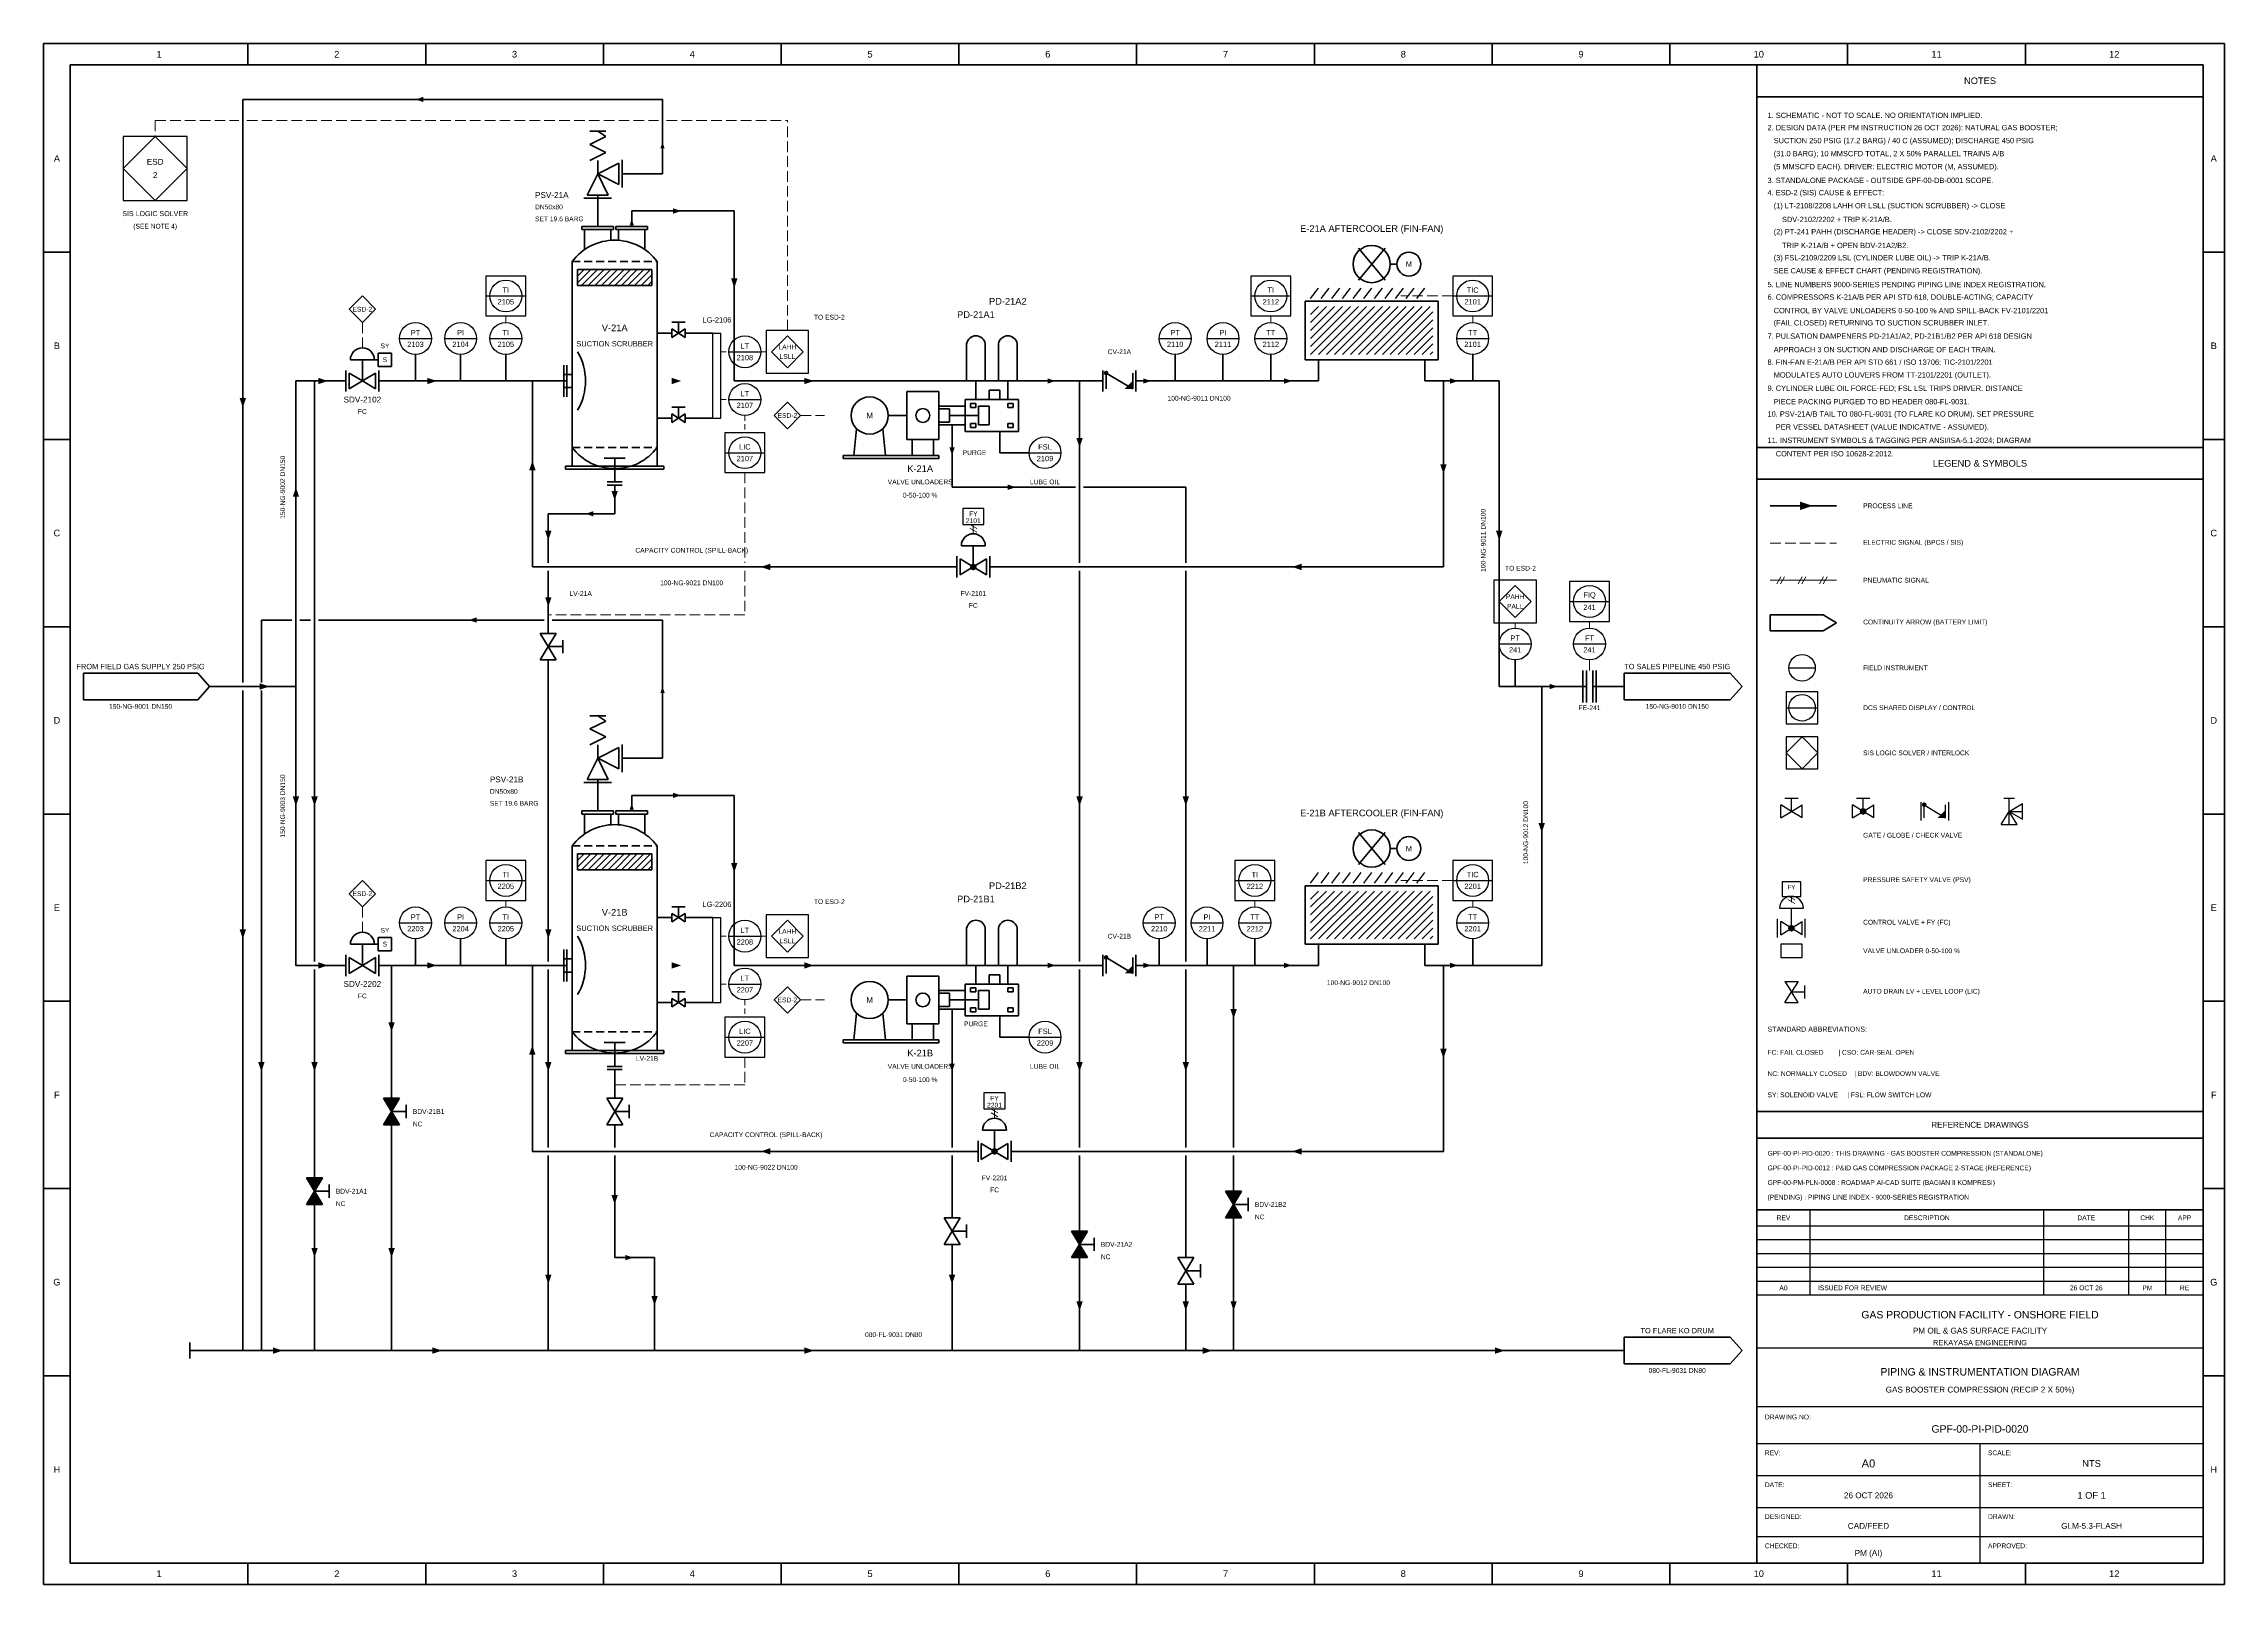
# Model space of a CAD drawing. Header units: millimetres. Extents: x 10 to 831, y 7 to 587.
import ezdxf

# ---------------------------------------------------------------- set-up
doc = ezdxf.new("R2010")
doc.units = ezdxf.units.MM
for name, color, linetype, lineweight in [('REF-EQUIP', 7, 'Continuous', 35), ('REF-FRAME', 7, 'Continuous', 35), ('REF-HATCH', 7, 'Continuous', 13), ('REF-PROC', 7, 'Continuous', 50), ('REF-SIG', 7, 'Continuous', 13), ('REF-SIGP', 7, 'Continuous', 13), ('REF-SYM', 7, 'Continuous', 25), ('REF-TEXT', 7, 'Continuous', 18), ('REF-TITLE', 7, 'Continuous', 25)]:
    doc.layers.add(name, color=color, linetype=linetype, lineweight=lineweight)
doc.styles.add('ARIAL', font='arial.ttf')

msp = doc.modelspace()

# ---------------------------------------------------------------- linework, layer by layer
at = {"layer": 'REF-EQUIP'}
for p, q in [((212.6, 517), (212.6, 518.2)), ((212.6, 518.2), (224.6, 518.2)), ((224.6, 517), (224.6, 518.2)), ((225.4, 517), (225.4, 518.2)), ((225.4, 518.2), (237.4, 518.2)), ((237.4, 517), (237.4, 518.2)), ((212.6, 517), (224.6, 517)), ((213.6, 509.433), (213.6, 517)), ((223.6, 512.951), (223.6, 517)), ((225.4, 517), (237.4, 517)), ((226.4, 512.951), (226.4, 517)), ((236.4, 509.433), (236.4, 517)), ((505, 498), (515, 510)), ((505, 510), (515, 498)), ((209, 435), (209, 505)), ((209, 505), (212, 505)), ((211, 502), (211, 496)), ((239, 502), (211, 502)), ((213.5, 505), (216.5, 505)), ((218, 505), (221, 505)), ((222.5, 505), (225.5, 505)), ((227, 505), (230, 505)), ((231.5, 505), (234.5, 505)), ((236, 505), (239, 505)), ((239, 496), (239, 502)), ((240.5, 505), (241, 505)), ((241, 435), (241, 505)), ((517, 504), (519.5, 504)), ((211, 496), (239, 496)), ((485, 490), (485, 468)), ((535, 490), (485, 490)), ((535, 468), (535, 490)), ((241, 478), (246.5, 478)), ((246.5, 482.1), (251.5, 482.1)), ((246.5, 476.4), (246.5, 479.6)), ((249, 478), (246.5, 479.6)), ((246.5, 476.4), (249, 478)), ((249, 478), (249, 482.1)), ((249, 478), (251.5, 479.6)), ((251.5, 476.4), (249, 478)), ((251.5, 476.4), (251.5, 479.6)), ((251.5, 478), (262, 478)), ((357.5, 460), (357.5, 474)), ((364.5, 460), (364.5, 474)), ((369.5, 460), (369.5, 474)), ((376.5, 460), (376.5, 474)), ((485, 468), (535, 468)), ((490, 460), (490, 468)), ((530, 460), (530, 468)), ((205.8, 454), (205.8, 466)), ((209, 462.5), (205.8, 462.5)), ((207, 454), (207, 466)), ((361, 453), (361, 460)), ((373, 453), (373, 460)), ((209, 457.5), (205.8, 457.5)), ((335, 456), (335, 438)), ((347, 456), (335, 456)), ((347, 438), (347, 456)), ((357, 453), (357, 441)), ((377, 453), (357, 453)), ((366, 456.5), (366, 453)), ((370, 456.5), (366, 456.5)), ((366, 453), (370, 453)), ((370, 453), (370, 456.5)), ((377, 441), (377, 453)), ((241, 446), (246.5, 446)), ((246.5, 450.1), (251.5, 450.1)), ((246.5, 444.4), (246.5, 447.6)), ((249, 446), (246.5, 447.6)), ((246.5, 444.4), (249, 446)), ((249, 446), (249, 450.1)), ((249, 446), (251.5, 447.6)), ((251.5, 444.4), (249, 446)), ((251.5, 444.4), (251.5, 447.6)), ((251.5, 446), (262, 446)), ((328, 447), (335, 447)), ((357, 450.5), (347, 450.5)), ((351, 449.5), (347, 449.5)), ((347, 444.5), (351, 444.5)), ((347, 443.5), (357, 443.5)), ((351, 444.5), (351, 449.5)), ((351, 447), (362, 447)), ((357, 443.5), (357, 450.5)), ((359, 451.5), (359, 450)), ((361, 451.5), (359, 451.5)), ((359, 450), (361, 450)), ((359, 444), (359, 442.5)), ((361, 444), (359, 444)), ((361, 450), (361, 451.5)), ((361, 442.5), (361, 444)), ((362, 450.5), (362, 443.5)), ((366, 450.5), (362, 450.5)), ((362, 443.5), (366, 443.5)), ((366, 443.5), (366, 450.5)), ((373, 451.5), (373, 450)), ((375, 451.5), (373, 451.5)), ((373, 450), (375, 450)), ((373, 444), (373, 442.5)), ((375, 444), (373, 444)), ((375, 450), (375, 451.5)), ((375, 442.5), (375, 444)), ((316.05, 442.05), (315, 432)), ((325.95, 442.05), (327, 432)), ((335, 438), (347, 438)), ((337, 438), (337, 432)), ((345, 438), (345, 432)), ((357, 441), (377, 441)), ((359, 442.5), (361, 442.5)), ((370, 441), (370, 433)), ((373, 442.5), (375, 442.5)), ((206.5, 426.8), (206.5, 428)), ((206.5, 428), (243.5, 428)), ((209, 435), (209, 428)), ((209, 435), (212, 435)), ((213.5, 435), (216.5, 435)), ((218, 435), (221, 435)), ((221, 431), (229, 431)), ((222.5, 435), (225.5, 435)), ((225, 427), (225, 431)), ((225, 427), (225, 422)), ((227, 435), (230, 435)), ((231.5, 435), (234.5, 435)), ((236, 435), (239, 435)), ((240.5, 435), (241, 435)), ((241, 435), (241, 428)), ((243.5, 426.8), (243.5, 428)), ((311, 430.8), (311, 432)), ((311, 432), (347, 432)), ((311, 430.8), (347, 430.8)), ((347, 430.8), (347, 432)), ((370, 433), (381, 433)), ((206.5, 426.8), (243.5, 426.8)), ((222.2, 422), (227.8, 422)), ((222.2, 420.8), (227.8, 420.8)), ((212.6, 297), (212.6, 298.2)), ((212.6, 298.2), (224.6, 298.2)), ((212.6, 297), (224.6, 297)), ((213.6, 289.433), (213.6, 297)), ((223.6, 292.951), (223.6, 297)), ((224.6, 297), (224.6, 298.2)), ((225.4, 297), (225.4, 298.2)), ((225.4, 298.2), (237.4, 298.2)), ((225.4, 297), (237.4, 297)), ((226.4, 292.951), (226.4, 297)), ((236.4, 289.433), (236.4, 297)), ((237.4, 297), (237.4, 298.2)), ((505, 278), (515, 290)), ((505, 290), (515, 278)), ((209, 215), (209, 285)), ((209, 285), (212, 285)), ((211, 282), (211, 276)), ((239, 282), (211, 282)), ((213.5, 285), (216.5, 285)), ((218, 285), (221, 285)), ((222.5, 285), (225.5, 285)), ((227, 285), (230, 285)), ((231.5, 285), (234.5, 285)), ((236, 285), (239, 285)), ((239, 276), (239, 282)), ((240.5, 285), (241, 285)), ((241, 215), (241, 285)), ((517, 284), (519.5, 284)), ((211, 276), (239, 276)), ((485, 270), (485, 248)), ((535, 270), (485, 270)), ((535, 248), (535, 270)), ((241, 258), (246.5, 258)), ((246.5, 262.1), (251.5, 262.1)), ((246.5, 256.4), (246.5, 259.6)), ((249, 258), (246.5, 259.6)), ((246.5, 256.4), (249, 258)), ((249, 258), (249, 262.1)), ((249, 258), (251.5, 259.6)), ((251.5, 256.4), (249, 258)), ((251.5, 256.4), (251.5, 259.6)), ((251.5, 258), (262, 258)), ((357.5, 240), (357.5, 254)), ((364.5, 240), (364.5, 254)), ((369.5, 240), (369.5, 254)), ((376.5, 240), (376.5, 254)), ((485, 248), (535, 248)), ((490, 240), (490, 248)), ((530, 240), (530, 248)), ((205.8, 234), (205.8, 246)), ((209, 242.5), (205.8, 242.5)), ((207, 234), (207, 246)), ((361, 233), (361, 240)), ((373, 233), (373, 240)), ((209, 237.5), (205.8, 237.5)), ((246.5, 230.1), (251.5, 230.1)), ((249, 226), (249, 230.1)), ((335, 236), (335, 218)), ((347, 236), (335, 236)), ((347, 218), (347, 236)), ((357, 230.5), (347, 230.5)), ((357, 233), (357, 221)), ((377, 233), (357, 233)), ((357, 223.5), (357, 230.5)), ((359, 231.5), (359, 230)), ((361, 231.5), (359, 231.5)), ((359, 230), (361, 230)), ((361, 230), (361, 231.5)), ((362, 230.5), (362, 223.5)), ((366, 230.5), (362, 230.5)), ((366, 236.5), (366, 233)), ((370, 236.5), (366, 236.5)), ((366, 233), (370, 233)), ((366, 223.5), (366, 230.5)), ((370, 233), (370, 236.5)), ((373, 231.5), (373, 230)), ((375, 231.5), (373, 231.5)), ((373, 230), (375, 230)), ((375, 230), (375, 231.5)), ((377, 221), (377, 233)), ((241, 226), (246.5, 226)), ((246.5, 224.4), (246.5, 227.6)), ((249, 226), (246.5, 227.6)), ((246.5, 224.4), (249, 226)), ((249, 226), (251.5, 227.6)), ((251.5, 224.4), (249, 226)), ((251.5, 224.4), (251.5, 227.6)), ((251.5, 226), (262, 226)), ((316.05, 222.05), (315, 212)), ((325.95, 222.05), (327, 212)), ((328, 227), (335, 227)), ((351, 229.5), (347, 229.5)), ((347, 224.5), (351, 224.5)), ((347, 223.5), (357, 223.5)), ((351, 224.5), (351, 229.5)), ((351, 227), (362, 227)), ((359, 224), (359, 222.5)), ((361, 224), (359, 224)), ((359, 222.5), (361, 222.5)), ((361, 222.5), (361, 224)), ((362, 223.5), (366, 223.5)), ((373, 224), (373, 222.5)), ((375, 224), (373, 224)), ((373, 222.5), (375, 222.5)), ((375, 222.5), (375, 224)), ((209, 215), (209, 208)), ((209, 215), (212, 215)), ((213.5, 215), (216.5, 215)), ((218, 215), (221, 215)), ((222.5, 215), (225.5, 215)), ((227, 215), (230, 215)), ((231.5, 215), (234.5, 215)), ((236, 215), (239, 215)), ((240.5, 215), (241, 215)), ((241, 215), (241, 208)), ((335, 218), (347, 218)), ((337, 218), (337, 212)), ((345, 218), (345, 212)), ((357, 221), (377, 221)), ((370, 221), (370, 213)), ((206.5, 206.8), (206.5, 208)), ((206.5, 208), (243.5, 208)), ((206.5, 206.8), (243.5, 206.8)), ((221, 211), (229, 211)), ((225, 207), (225, 211)), ((225, 207), (225, 202)), ((243.5, 206.8), (243.5, 208)), ((311, 210.8), (311, 212)), ((311, 212), (347, 212)), ((311, 210.8), (347, 210.8)), ((347, 210.8), (347, 212)), ((370, 213), (381, 213)), ((222.2, 202), (227.8, 202)), ((222.2, 200.8), (227.8, 200.8))]:
    msp.add_line(p, q, dxfattribs=at)
for centre, radius in [((510, 504), 7), ((524, 504), 4.5), ((321, 447), 7), ((341, 447), 2.6), ((510, 284), 7), ((524, 284), 4.5), ((321, 227), 7), ((341, 227), 2.6)]:
    msp.add_circle(centre, radius, dxfattribs=at)
for centre, radius, start, end in [((225, 493), 20, 36.869898, 143.130102), ((361, 473.458), 3.542, 8.797411, 171.202589), ((373, 473.458), 3.542, 8.797411, 171.202589), ((192.333, 460), 21.667, 329.489763, 390.510237), ((225, 447), 20, 216.869898, 323.130102), ((225, 273), 20, 36.869898, 143.130102), ((361, 253.458), 3.542, 8.797411, 171.202589), ((373, 253.458), 3.542, 8.797411, 171.202589), ((192.333, 240), 21.667, 329.489763, 390.510237), ((225, 227), 20, 216.869898, 323.130102)]:
    msp.add_arc(centre, radius, start, end, dxfattribs=at)
at = {"layer": 'REF-FRAME'}
for p, q in [((10, 587), (10, 7)), ((831, 587), (10, 587)), ((86.917, 579), (86.917, 587)), ((153.833, 579), (153.833, 587)), ((220.75, 579), (220.75, 587)), ((287.667, 579), (287.667, 587)), ((354.583, 579), (354.583, 587)), ((421.5, 579), (421.5, 587)), ((488.417, 579), (488.417, 587)), ((555.333, 579), (555.333, 587)), ((622.25, 579), (622.25, 587)), ((689.167, 579), (689.167, 587)), ((756.083, 579), (756.083, 587)), ((831, 7), (831, 587)), ((20, 579), (20, 15)), ((823, 579), (20, 579)), ((655, 15), (655, 579)), ((823, 15), (823, 579)), ((655, 567), (823, 567)), ((10, 508.5), (20, 508.5)), ((823, 508.5), (831, 508.5)), ((10, 438), (20, 438)), ((823, 438), (831, 438)), ((655, 435), (823, 435)), ((655, 423), (823, 423)), ((10, 367.5), (20, 367.5)), ((823, 367.5), (831, 367.5)), ((10, 297), (20, 297)), ((823, 297), (831, 297)), ((10, 226.5), (20, 226.5)), ((823, 226.5), (831, 226.5)), ((655, 185), (823, 185)), ((655, 175), (823, 175)), ((10, 156), (20, 156)), ((823, 156), (831, 156)), ((655, 148), (823, 148)), ((10, 85.5), (20, 85.5)), ((823, 85.5), (831, 85.5)), ((20, 15), (823, 15)), ((86.917, 7), (86.917, 15)), ((153.833, 7), (153.833, 15)), ((220.75, 7), (220.75, 15)), ((287.667, 7), (287.667, 15)), ((354.583, 7), (354.583, 15)), ((421.5, 7), (421.5, 15)), ((488.417, 7), (488.417, 15)), ((555.333, 7), (555.333, 15)), ((622.25, 7), (622.25, 15)), ((689.167, 7), (689.167, 15)), ((756.083, 7), (756.083, 15)), ((10, 7), (831, 7))]:
    msp.add_line(p, q, dxfattribs=at)
at = {"layer": 'REF-HATCH'}
for p, q in [((211, 497), (216, 502)), ((211, 499.5), (213.5, 502)), ((212.5, 496), (218.5, 502)), ((215, 496), (221, 502)), ((217.5, 496), (223.5, 502)), ((220, 496), (226, 502)), ((222.5, 496), (228.5, 502)), ((225, 496), (231, 502)), ((227.5, 496), (233.5, 502)), ((230, 496), (236, 502)), ((232.5, 496), (238.5, 502)), ((235, 496), (239, 500)), ((237.5, 496), (239, 497.5)), ((487, 470), (505, 488)), ((487, 473), (502, 488)), ((487, 476), (499, 488)), ((487, 479), (496, 488)), ((487, 482), (493, 488)), ((487, 485), (490, 488)), ((490, 470), (508, 488)), ((493, 470), (511, 488)), ((496, 470), (514, 488)), ((499, 470), (517, 488)), ((502, 470), (520, 488)), ((505, 470), (523, 488)), ((508, 470), (526, 488)), ((511, 470), (529, 488)), ((514, 470), (532, 488)), ((517, 470), (533, 486)), ((520, 470), (533, 483)), ((523, 470), (533, 480)), ((526, 470), (533, 477)), ((529, 470), (533, 474)), ((532, 470), (533, 471)), ((211, 277), (216, 282)), ((211, 279.5), (213.5, 282)), ((212.5, 276), (218.5, 282)), ((215, 276), (221, 282)), ((217.5, 276), (223.5, 282)), ((220, 276), (226, 282)), ((222.5, 276), (228.5, 282)), ((225, 276), (231, 282)), ((227.5, 276), (233.5, 282)), ((230, 276), (236, 282)), ((232.5, 276), (238.5, 282)), ((235, 276), (239, 280)), ((237.5, 276), (239, 277.5)), ((487, 250), (505, 268)), ((487, 253), (502, 268)), ((487, 256), (499, 268)), ((487, 259), (496, 268)), ((487, 262), (493, 268)), ((487, 265), (490, 268)), ((490, 250), (508, 268)), ((493, 250), (511, 268)), ((496, 250), (514, 268)), ((499, 250), (517, 268)), ((502, 250), (520, 268)), ((505, 250), (523, 268)), ((508, 250), (526, 268)), ((511, 250), (529, 268)), ((514, 250), (532, 268)), ((517, 250), (533, 266)), ((520, 250), (533, 263)), ((523, 250), (533, 260)), ((526, 250), (533, 257)), ((529, 250), (533, 254)), ((532, 250), (533, 251))]:
    msp.add_line(p, q, dxfattribs=at)
at = {"layer": 'REF-PROC'}
for p, q in [((85, 346.5), (85, 566)), ((85, 566), (243, 566)), ((243, 538), (243, 566)), ((215.6, 554), (221.6, 554)), ((215.6, 549), (221.6, 552)), ((221.6, 552), (218.6, 554)), ((221.6, 546), (215.6, 549)), ((215.6, 543), (221.6, 546)), ((218.6, 538), (218.6, 543)), ((218.6, 538), (226.6, 542)), ((226.6, 534), (226.6, 542)), ((227.8, 532.8), (227.8, 543.2)), ((214.6, 530), (218.6, 538)), ((218.6, 538), (226.6, 534)), ((222.6, 530), (218.6, 538)), ((227.8, 538), (243, 538)), ((213.4, 528.8), (223.8, 528.8)), ((214.6, 530), (222.6, 530)), ((218.6, 518.2), (218.6, 530)), ((231.4, 518.2), (231.4, 524)), ((231.4, 524), (270, 524)), ((270, 460), (270, 524)), ((125.5, 468), (134.5, 468)), ((130, 460), (130, 468)), ((136, 468), (134.5, 468)), ((136, 470.5), (136, 465.5)), ((141, 470.5), (136, 470.5)), ((141, 465.5), (141, 470.5)), ((150, 460), (150, 470)), ((167, 460), (167, 470)), ((184, 460), (184, 470)), ((436, 460), (436, 470)), ((454, 460), (454, 470)), ((472, 460), (472, 470)), ((548, 460), (548, 470)), ((105, 240), (105, 460)), ((105, 460), (123.8, 460)), ((112, 241.5), (112, 460)), ((123.8, 456), (123.8, 464)), ((125, 457), (125, 463)), ((130, 460), (125, 463)), ((125, 457), (130, 460)), ((130, 460), (135, 463)), ((135, 457), (130, 460)), ((135, 457), (135, 463)), ((136, 465.5), (141, 465.5)), ((136.2, 456), (136.2, 464)), ((136.2, 460), (207, 460)), ((194, 390), (194, 460)), ((270, 460), (408.8, 460)), ((400, 391.5), (400, 460)), ((408.8, 456), (408.8, 464)), ((410, 457), (410, 463)), ((410, 463), (420, 457)), ((420, 457), (420, 463)), ((421.2, 456), (421.2, 464)), ((421.2, 460), (490, 460)), ((530, 460), (558, 460)), ((537, 390), (537, 460)), ((558, 345), (558, 460)), ((352, 420), (352, 443.5)), ((225, 410), (225, 420.8)), ((352, 420), (398.5, 420)), ((401.5, 420), (440, 420)), ((440, 391.5), (440, 420)), ((660, 413), (685, 413)), ((200, 391.5), (200, 410)), ((225, 410), (200, 410)), ((355.5, 398), (364.5, 398)), ((360, 390), (360, 398)), ((194, 390), (353.8, 390)), ((200, 365), (200, 388.5)), ((353.8, 386), (353.8, 394)), ((355, 387), (355, 393)), ((360, 390), (355, 393)), ((355, 387), (360, 390)), ((360, 390), (365, 393)), ((365, 387), (360, 390)), ((365, 387), (365, 393)), ((366.2, 386), (366.2, 394)), ((366.2, 390), (537, 390)), ((400, 241.5), (400, 388.5)), ((440, 241.5), (440, 388.5)), ((92, 346.5), (92, 370)), ((92, 370), (103.5, 370)), ((106.5, 370), (110.5, 370)), ((113.5, 370), (198.5, 370)), ((201.5, 370), (243, 370)), ((243, 318), (243, 370)), ((660, 372), (660, 366)), ((680, 372), (660, 372)), ((685, 369), (680, 372)), ((197, 365), (200, 360)), ((197, 365), (203, 365)), ((203, 365), (200, 360)), ((205.5, 357.5), (205.5, 362.5)), ((660, 366), (680, 366)), ((680, 366), (685, 369)), ((197, 355), (200, 360)), ((197, 355), (203, 355)), ((200, 360), (205.5, 360)), ((203, 355), (200, 360)), ((200, 241.5), (200, 355)), ((564, 345), (564, 355)), ((25, 350), (25, 340)), ((68, 350), (25, 350)), ((72.5, 345), (68, 350)), ((68, 340), (72.5, 345)), ((72.5, 345), (105, 345)), ((558, 345), (590.75, 345)), ((574, 240), (574, 345)), ((589.5, 339), (589.5, 351)), ((590.8, 339), (590.8, 351)), ((593.2, 339), (593.2, 351)), ((593.25, 345), (605, 345)), ((594.5, 339), (594.5, 351)), ((605, 350), (605, 340)), ((645, 350), (605, 350)), ((649.5, 345), (645, 350)), ((645, 340), (649.5, 345)), ((25, 340), (68, 340)), ((85, 95), (85, 343.5)), ((92, 95), (92, 343.5)), ((605, 340), (645, 340)), ((215.6, 334), (221.6, 334)), ((215.6, 329), (221.6, 332)), ((221.6, 326), (215.6, 329)), ((221.6, 332), (218.6, 334)), ((215.6, 323), (221.6, 326)), ((218.6, 318), (218.6, 323)), ((218.6, 318), (226.6, 322)), ((226.6, 314), (226.6, 322)), ((227.8, 312.8), (227.8, 323.2)), ((214.6, 310), (218.6, 318)), ((218.6, 318), (226.6, 314)), ((222.6, 310), (218.6, 318)), ((227.8, 318), (243, 318)), ((213.4, 308.8), (223.8, 308.8)), ((214.6, 310), (222.6, 310)), ((218.6, 298.2), (218.6, 310)), ((231.4, 298.2), (231.4, 304)), ((231.4, 304), (270, 304)), ((270, 240), (270, 304)), ((125.5, 248), (134.5, 248)), ((130, 240), (130, 248)), ((136, 248), (134.5, 248)), ((136, 250.5), (136, 245.5)), ((141, 250.5), (136, 250.5)), ((141, 245.5), (141, 250.5)), ((150, 240), (150, 250)), ((167, 240), (167, 250)), ((184, 240), (184, 250)), ((430, 240), (430, 250)), ((448, 240), (448, 250)), ((466, 240), (466, 250)), ((548, 240), (548, 250)), ((105, 240), (123.8, 240)), ((112, 160), (112, 238.5)), ((123.8, 236), (123.8, 244)), ((125, 237), (125, 243)), ((130, 240), (125, 243)), ((125, 237), (130, 240)), ((130, 240), (135, 243)), ((135, 237), (130, 240)), ((135, 237), (135, 243)), ((136, 245.5), (141, 245.5)), ((136.2, 236), (136.2, 244)), ((136.2, 240), (207, 240)), ((141, 190), (141, 240)), ((194, 170), (194, 240)), ((200, 171.5), (200, 238.5)), ((270, 240), (408.8, 240)), ((400, 171.5), (400, 238.5)), ((408.8, 236), (408.8, 244)), ((410, 237), (410, 243)), ((410, 243), (420, 237)), ((420, 237), (420, 243)), ((421.2, 236), (421.2, 244)), ((421.2, 240), (490, 240)), ((440, 171.5), (440, 238.5)), ((458, 171.5), (458, 240)), ((530, 240), (574, 240)), ((537, 170), (537, 240)), ((352, 171.5), (352, 223.5)), ((225, 190), (225, 200.8)), ((138, 190), (141, 185)), ((138, 190), (144, 190)), ((144, 190), (141, 185)), ((222, 190), (225, 185)), ((222, 190), (228, 190)), ((228, 190), (225, 185)), ((138, 180), (141, 185)), ((141, 185), (146.5, 185)), ((144, 180), (141, 185)), ((146.5, 182.5), (146.5, 187.5)), ((222, 180), (225, 185)), ((225, 185), (230.5, 185)), ((228, 180), (225, 185)), ((230.5, 182.5), (230.5, 187.5)), ((138, 180), (144, 180)), ((141, 95), (141, 180)), ((222, 180), (228, 180)), ((225, 171.5), (225, 180)), ((361.8, 166), (361.8, 174)), ((363, 167), (363, 173)), ((368, 170), (363, 173)), ((363.5, 178), (372.5, 178)), ((368, 170), (368, 178)), ((368, 170), (373, 173)), ((373, 167), (373, 173)), ((374.2, 166), (374.2, 174)), ((194, 170), (361.8, 170)), ((200, 95), (200, 168.5)), ((225, 130), (225, 168.5)), ((352, 145), (352, 168.5)), ((363, 167), (368, 170)), ((373, 167), (368, 170)), ((374.2, 170), (537, 170)), ((400, 140), (400, 168.5)), ((440, 130), (440, 168.5)), ((458, 155), (458, 168.5)), ((109, 160), (112, 155)), ((109, 160), (115, 160)), ((115, 160), (112, 155)), ((117.5, 152.5), (117.5, 157.5)), ((109, 150), (112, 155)), ((109, 150), (115, 150)), ((112, 155), (117.5, 155)), ((115, 150), (112, 155)), ((112, 95), (112, 150)), ((455, 155), (458, 150)), ((455, 155), (461, 155)), ((455, 145), (458, 150)), ((461, 155), (458, 150)), ((458, 150), (463.5, 150)), ((461, 145), (458, 150)), ((463.5, 147.5), (463.5, 152.5)), ((349, 145), (352, 140)), ((349, 145), (355, 145)), ((349, 135), (352, 140)), ((355, 145), (352, 140)), ((352, 140), (357.5, 140)), ((355, 135), (352, 140)), ((357.5, 137.5), (357.5, 142.5)), ((397, 140), (400, 135)), ((397, 140), (403, 140)), ((403, 140), (400, 135)), ((455, 145), (461, 145)), ((458, 95), (458, 145)), ((349, 135), (355, 135)), ((352, 95), (352, 135)), ((397, 130), (400, 135)), ((400, 135), (405.5, 135)), ((403, 130), (400, 135)), ((405.5, 132.5), (405.5, 137.5)), ((225, 130), (240, 130)), ((240, 95), (240, 130)), ((397, 130), (403, 130)), ((400, 95), (400, 130)), ((437, 130), (440, 125)), ((437, 130), (443, 130)), ((437, 120), (440, 125)), ((443, 130), (440, 125)), ((440, 125), (445.5, 125)), ((443, 120), (440, 125)), ((445.5, 122.5), (445.5, 127.5)), ((437, 120), (443, 120)), ((440, 95), (440, 120)), ((605, 100), (605, 90)), ((645, 100), (605, 100)), ((649.5, 95), (645, 100)), ((65, 92), (65, 98)), ((65, 95), (605, 95)), ((645, 90), (649.5, 95)), ((605, 90), (645, 90))]:
    msp.add_line(p, q, dxfattribs=at)
for centre in [(130, 468), (360, 398), (130, 248), (368, 178)]:
    msp.add_arc(centre, 4.5, 0, 180, dxfattribs=at)
for points in [[(150, 566), (153, 567), (153, 565)], [(243, 550), (242.2, 547.6), (243.8, 547.6)], [(231.4, 521), (230.6, 518.6), (232.2, 518.6)], [(250, 524), (247, 525), (247, 523)], [(270, 495), (268.8, 498.6), (271.2, 498.6)], [(117, 460), (113.4, 461.2), (113.4, 458.8)], [(158, 460), (154.4, 461.2), (154.4, 458.8)], [(250, 460), (246.4, 461.2), (246.4, 458.8)], [(300, 460), (296.4, 461.2), (296.4, 458.8)], [(391, 460), (388, 461), (388, 459)], [(410, 463), (409.364, 463.636), (409.1, 463)], [(410, 463), (409.1, 463), (409.364, 462.364)], [(410, 463), (410, 463.9), (409.364, 463.636)], [(410, 463), (409.364, 462.364), (410, 462.1)], [(410, 463), (410.636, 463.636), (410, 463.9)], [(410, 463), (410.9, 463), (410.636, 463.636)], [(410, 463), (410, 462.1), (410.636, 462.364)], [(410, 463), (410.636, 462.364), (410.9, 463)], [(420, 457), (417, 457), (420, 460)], [(427, 460), (424, 461), (424, 459)], [(480, 460), (477, 461), (477, 459)], [(542.5, 460), (539.5, 461), (539.5, 459)], [(85, 450), (83.8, 453.6), (86.2, 453.6)], [(400, 435), (398.8, 438.6), (401.2, 438.6)], [(194, 430), (192.8, 426.4), (195.2, 426.4)], [(352, 432), (351, 435), (353, 435)], [(537, 425), (535.8, 428.6), (538.2, 428.6)], [(105, 420), (103.8, 416.4), (106.2, 416.4)], [(376, 420), (373, 421), (373, 419)], [(214, 410), (217, 411), (217, 409)], [(225, 415), (223.8, 418.6), (226.2, 418.6)], [(676, 413), (671.2, 414.6), (671.2, 411.4)], [(200, 400), (198.8, 403.6), (201.2, 403.6)], [(558, 400), (556.8, 403.6), (559.2, 403.6)], [(558, 400), (556.8, 403.6), (559.2, 403.6)], [(280, 390), (283.6, 391.2), (283.6, 388.8)], [(360, 390), (359.081, 390.919), (358.7, 390)], [(360, 390), (358.7, 390), (359.081, 389.081)], [(360, 390), (360, 391.3), (359.081, 390.919)], [(360, 390), (359.081, 389.081), (360, 388.7)], [(360, 390), (360.919, 390.919), (360, 391.3)], [(360, 390), (361.3, 390), (360.919, 390.919)], [(360, 390), (360, 388.7), (360.919, 389.081)], [(360, 390), (360.919, 389.081), (361.3, 390)], [(480, 390), (483.6, 391.2), (483.6, 388.8)], [(200, 375), (198.8, 378.6), (201.2, 378.6)], [(170, 370), (173, 371), (173, 369)], [(95, 345), (91.4, 346.2), (91.4, 343.8)], [(243, 345), (242.2, 342.6), (243.8, 342.6)], [(580, 345), (577, 346), (577, 344)], [(250, 304), (247, 305), (247, 303)], [(105, 300), (103.8, 303.6), (106.2, 303.6)], [(112, 300), (110.8, 303.6), (113.2, 303.6)], [(231.4, 301), (230.6, 298.6), (232.2, 298.6)], [(400, 300), (398.8, 303.6), (401.2, 303.6)], [(440, 300), (438.8, 303.6), (441.2, 303.6)], [(695, 298), (694.081, 298.919), (693.7, 298)], [(695, 298), (693.7, 298), (694.081, 297.081)], [(695, 298), (695, 299.3), (694.081, 298.919)], [(695, 298), (694.081, 297.081), (695, 296.7)], [(695, 298), (695.919, 298.919), (695, 299.3)], [(695, 298), (696.3, 298), (695.919, 298.919)], [(695, 298), (695, 296.7), (695.919, 297.081)], [(695, 298), (695.919, 297.081), (696.3, 298)], [(718, 300.5), (717.364, 301.136), (717.1, 300.5)], [(718, 300.5), (717.1, 300.5), (717.364, 299.864)], [(718, 300.5), (718, 301.4), (717.364, 301.136)], [(718, 300.5), (717.364, 299.864), (718, 299.6)], [(718, 300.5), (718.636, 301.136), (718, 301.4)], [(718, 300.5), (718.9, 300.5), (718.636, 301.136)], [(718, 300.5), (718, 299.6), (718.636, 299.864)], [(718, 300.5), (718.636, 299.864), (718.9, 300.5)], [(726, 295.5), (723, 295.5), (726, 298.5)], [(574, 290), (572.8, 293.6), (575.2, 293.6)], [(574, 290), (572.8, 293.6), (575.2, 293.6)], [(270, 275), (268.8, 278.6), (271.2, 278.6)], [(668, 254), (667.081, 254.919), (666.7, 254)], [(668, 254), (668, 255.3), (667.081, 254.919)], [(668, 254), (668.919, 254.919), (668, 255.3)], [(668, 254), (669.3, 254), (668.919, 254.919)], [(85, 250), (83.8, 253.6), (86.2, 253.6)], [(200, 250), (198.8, 253.6), (201.2, 253.6)], [(668, 254), (666.7, 254), (667.081, 253.081)], [(668, 254), (667.081, 253.081), (668, 252.7)], [(668, 254), (668, 252.7), (668.919, 253.081)], [(668, 254), (668.919, 253.081), (669.3, 254)], [(117, 240), (113.4, 241.2), (113.4, 238.8)], [(158, 240), (154.4, 241.2), (154.4, 238.8)], [(250, 240), (246.4, 241.2), (246.4, 238.8)], [(300, 240), (296.4, 241.2), (296.4, 238.8)], [(391, 240), (388, 241), (388, 239)], [(410, 243), (409.364, 243.636), (409.1, 243)], [(410, 243), (409.1, 243), (409.364, 242.364)], [(410, 243), (410, 243.9), (409.364, 243.636)], [(410, 243), (409.364, 242.364), (410, 242.1)], [(410, 243), (410.636, 243.636), (410, 243.9)], [(410, 243), (410.9, 243), (410.636, 243.636)], [(410, 243), (410, 242.1), (410.636, 242.364)], [(410, 243), (410.636, 242.364), (410.9, 243)], [(420, 237), (417, 237), (420, 240)], [(427, 240), (424, 241), (424, 239)], [(480, 240), (477, 241), (477, 239)], [(542.5, 240), (539.5, 241), (539.5, 239)], [(458, 220), (456.8, 223.6), (459.2, 223.6)], [(141, 215), (139.8, 218.6), (142.2, 218.6)], [(194, 210), (192.8, 206.4), (195.2, 206.4)], [(537, 205), (535.8, 208.6), (538.2, 208.6)], [(92, 200), (90.8, 203.6), (93.2, 203.6)], [(112, 200), (110.8, 203.6), (113.2, 203.6)], [(200, 200), (198.8, 203.6), (201.2, 203.6)], [(352, 200), (351, 203), (353, 203)], [(400, 200), (398.8, 203.6), (401.2, 203.6)], [(440, 200), (438.8, 203.6), (441.2, 203.6)], [(138, 190), (141, 185), (144, 190)], [(138, 180), (141, 185), (144, 180)], [(280, 170), (283.6, 171.2), (283.6, 168.8)], [(368, 170), (367.081, 170.919), (366.7, 170)], [(368, 170), (366.7, 170), (367.081, 169.081)], [(368, 170), (368, 171.3), (367.081, 170.919)], [(368, 170), (367.081, 169.081), (368, 168.7)], [(368, 170), (368.919, 170.919), (368, 171.3)], [(368, 170), (369.3, 170), (368.919, 170.919)], [(368, 170), (368, 168.7), (368.919, 169.081)], [(368, 170), (368.919, 169.081), (369.3, 170)], [(480, 170), (483.6, 171.2), (483.6, 168.8)], [(109, 160), (112, 155), (115, 160)], [(109, 150), (112, 155), (115, 150)], [(225, 150), (223.8, 153.6), (226.2, 153.6)], [(455, 155), (458, 150), (461, 155)], [(455, 145), (458, 150), (461, 145)], [(397, 140), (400, 135), (403, 140)], [(112, 130), (110.8, 133.6), (113.2, 133.6)], [(141, 130), (139.8, 133.6), (142.2, 133.6)], [(397, 130), (400, 135), (403, 130)], [(200, 120), (198.8, 123.6), (201.2, 123.6)], [(232, 130), (229, 131), (229, 129)], [(352, 120), (350.8, 123.6), (353.2, 123.6)], [(240, 112), (238.8, 115.6), (241.2, 115.6)], [(400, 110), (398.8, 113.6), (401.2, 113.6)], [(440, 110), (438.8, 113.6), (441.2, 113.6)], [(458, 110), (456.8, 113.6), (459.2, 113.6)], [(100, 95), (96.4, 96.2), (96.4, 93.8)], [(160, 95), (156.4, 96.2), (156.4, 93.8)], [(300, 95), (296.4, 96.2), (296.4, 93.8)], [(450, 95), (446.4, 96.2), (446.4, 93.8)], [(560, 95), (556.4, 96.2), (556.4, 93.8)]]:
    msp.add_solid(points, dxfattribs=at)
at = {"layer": 'REF-SIG'}
for p, q in [((52, 558), (52, 554)), ((52, 558), (56, 558)), ((52, 552.4), (52, 552)), ((57.6, 558), (61.6, 558)), ((63.2, 558), (67.2, 558)), ((68.8, 558), (72.8, 558)), ((74.4, 558), (78.4, 558)), ((80, 558), (83.5, 558)), ((86.5, 558), (90.5, 558)), ((92.1, 558), (96.1, 558)), ((97.7, 558), (101.7, 558)), ((103.3, 558), (107.3, 558)), ((108.9, 558), (112.9, 558)), ((114.5, 558), (118.5, 558)), ((120.1, 558), (124.1, 558)), ((125.7, 558), (129.7, 558)), ((131.3, 558), (135.3, 558)), ((136.9, 558), (140.9, 558)), ((142.5, 558), (146.5, 558)), ((148.1, 558), (152.1, 558)), ((153.7, 558), (157.7, 558)), ((159.3, 558), (163.3, 558)), ((164.9, 558), (168.9, 558)), ((170.5, 558), (174.5, 558)), ((176.1, 558), (180.1, 558)), ((181.7, 558), (185.7, 558)), ((187.3, 558), (191.3, 558)), ((192.9, 558), (196.9, 558)), ((198.5, 558), (202.5, 558)), ((204.1, 558), (208.1, 558)), ((209.7, 558), (213.7, 558)), ((215.3, 558), (219.3, 558)), ((220.9, 558), (224.9, 558)), ((226.5, 558), (230.5, 558)), ((232.1, 558), (236.1, 558)), ((237.7, 558), (241.5, 558)), ((244.5, 558), (248.5, 558)), ((250.1, 558), (254.1, 558)), ((255.7, 558), (259.7, 558)), ((261.3, 558), (265.3, 558)), ((266.9, 558), (270.9, 558)), ((272.5, 558), (276.5, 558)), ((278.1, 558), (282.1, 558)), ((283.7, 558), (287.7, 558)), ((289.3, 558), (290, 558)), ((290, 557.4), (290, 558)), ((290, 551.8), (290, 555.8)), ((290, 546.2), (290, 550.2)), ((290, 540.6), (290, 544.6)), ((290, 535), (290, 539)), ((290, 529.4), (290, 533.4)), ((290, 523.8), (290, 527.8)), ((290, 518.2), (290, 522.2)), ((290, 512.6), (290, 516.6)), ((290, 507), (290, 511)), ((290, 501.4), (290, 505.4)), ((290, 495.8), (290, 499.8)), ((290, 490.2), (290, 494.2)), ((184, 482), (184, 484.5)), ((290, 484.6), (290, 488.6)), ((472, 482), (472, 484.5)), ((523.7, 492), (521, 492)), ((529.3, 492), (525.3, 492)), ((534.9, 492), (530.9, 492)), ((540.5, 492), (536.5, 492)), ((548, 482), (548, 484.5)), ((130, 482), (130, 478)), ((130, 476.4), (130, 472.5)), ((290, 479), (290, 483)), ((265, 471), (267, 471)), ((280, 471), (282, 471)), ((265, 453), (267, 453)), ((274, 447), (274, 445)), ((274, 443.8), (274, 441.8)), ((295, 447), (299, 447)), ((300.6, 447), (304, 447)), ((274, 440.6), (274, 440.5)), ((274, 425.5), (274, 421.5)), ((274, 419.9), (274, 415.9)), ((274, 414.3), (274, 410.3)), ((274, 408.7), (274, 404.7)), ((274, 403.1), (274, 399.1)), ((274, 397.5), (274, 393.5)), ((660, 399), (664, 399)), ((665.6, 399), (669.6, 399)), ((671.2, 399), (675.2, 399)), ((676.8, 399), (680.8, 399)), ((682.4, 399), (685, 399)), ((274, 391.9), (274, 391.5)), ((274, 388.5), (274, 384.5)), ((274, 382.9), (274, 378.9)), ((200, 372), (200, 368)), ((201.2, 372), (200, 372)), ((206.8, 372), (202.8, 372)), ((212.4, 372), (208.4, 372)), ((218, 372), (214, 372)), ((223.6, 372), (219.6, 372)), ((229.2, 372), (225.2, 372)), ((234.8, 372), (230.8, 372)), ((240.4, 372), (236.4, 372)), ((246, 372), (242, 372)), ((251.6, 372), (247.6, 372)), ((257.2, 372), (253.2, 372)), ((262.8, 372), (258.8, 372)), ((268.4, 372), (264.4, 372)), ((274, 372), (270, 372)), ((274, 377.3), (274, 373.3)), ((592, 367), (592, 369.5)), ((200, 366.4), (200, 365)), ((564, 367), (564, 369)), ((592, 351), (592, 355)), ((523.7, 272), (521, 272)), ((529.3, 272), (525.3, 272)), ((534.9, 272), (530.9, 272)), ((540.5, 272), (536.5, 272)), ((184, 262), (184, 264.5)), ((466, 262), (466, 264.5)), ((548, 262), (548, 264.5)), ((130, 262), (130, 258)), ((130, 256.4), (130, 252.5)), ((265, 251), (267, 251)), ((280, 251), (282, 251)), ((265, 233), (267, 233)), ((274, 227), (274, 225)), ((274, 223.8), (274, 221.8)), ((295, 227), (299, 227)), ((300.6, 227), (304, 227)), ((274, 220.6), (274, 220.5)), ((274, 205.5), (274, 201.5)), ((274, 199.9), (274, 195.9)), ((225, 195), (225, 191)), ((229.2, 195), (225.2, 195)), ((234.8, 195), (230.8, 195)), ((240.4, 195), (236.4, 195)), ((246, 195), (242, 195)), ((251.6, 195), (247.6, 195)), ((257.2, 195), (253.2, 195)), ((262.8, 195), (258.8, 195)), ((268.4, 195), (264.4, 195)), ((274, 195), (270, 195))]:
    msp.add_line(p, q, dxfattribs=at)
at = {"layer": 'REF-SIGP'}
for p, q in [((358.701, 405.95), (361.299, 404.45)), ((358.701, 404.55), (361.299, 403.05)), ((360, 406), (360, 402.5)), ((662.55, 383.701), (664.05, 386.299)), ((663.95, 383.701), (665.45, 386.299)), ((670.55, 383.701), (672.05, 386.299)), ((671.95, 383.701), (673.45, 386.299)), ((678.55, 383.701), (680.05, 386.299)), ((679.95, 383.701), (681.45, 386.299)), ((660, 385), (685, 385)), ((666.701, 266.25), (669.299, 264.75)), ((666.701, 264.85), (669.299, 263.35)), ((668, 266), (668, 263.8)), ((366.701, 185.95), (369.299, 184.45)), ((366.701, 184.55), (369.299, 183.05)), ((368, 186), (368, 182.5))]:
    msp.add_line(p, q, dxfattribs=at)
at = {"layer": 'REF-SYM'}
for p, q in [((40, 540), (52, 552)), ((40, 552), (40, 528)), ((64, 552), (40, 552)), ((52, 552), (64, 540)), ((64, 528), (64, 552)), ((52, 528), (40, 540)), ((64, 540), (52, 528)), ((40, 528), (64, 528)), ((176.5, 499.5), (176.5, 484.5)), ((191.5, 499.5), (176.5, 499.5)), ((191.5, 484.5), (191.5, 499.5)), ((464.5, 499.5), (464.5, 484.5)), ((479.5, 499.5), (464.5, 499.5)), ((479.5, 484.5), (479.5, 499.5)), ((487, 491), (490, 495)), ((491, 491), (494, 495)), ((495, 491), (498, 495)), ((499, 491), (502, 495)), ((503, 491), (506, 495)), ((507, 491), (510, 495)), ((511, 491), (514, 495)), ((515, 491), (518, 495)), ((519, 491), (522, 495)), ((523, 491), (526, 495)), ((527, 491), (530, 495)), ((540.5, 499.5), (540.5, 484.5)), ((555.5, 499.5), (540.5, 499.5)), ((555.5, 484.5), (555.5, 499.5)), ((125, 487), (130, 492)), ((130, 482), (125, 487)), ((130, 492), (135, 487)), ((135, 487), (130, 482)), ((176.5, 492), (191.5, 492)), ((176.5, 484.5), (191.5, 484.5)), ((464.5, 492), (479.5, 492)), ((464.5, 484.5), (479.5, 484.5)), ((540.5, 492), (555.5, 492)), ((540.5, 484.5), (555.5, 484.5)), ((262, 446), (262, 478)), ((262, 478), (265, 478)), ((265, 446), (265, 478)), ((282, 479), (282, 463)), ((298, 479), (282, 479)), ((284, 471), (290, 477)), ((290, 477), (296, 471)), ((298, 463), (298, 479)), ((144, 476), (156, 476)), ((161, 476), (173, 476)), ((178, 476), (190, 476)), ((268, 471), (280, 471)), ((290, 465), (284, 471)), ((296, 471), (290, 465)), ((430, 476), (442, 476)), ((448, 476), (460, 476)), ((466, 476), (478, 476)), ((542, 476), (554, 476)), ((282, 463), (298, 463)), ((268, 453), (280, 453)), ((285, 447), (290, 452)), ((290, 452), (295, 447)), ((262, 446), (265, 446)), ((290, 442), (285, 447)), ((295, 447), (290, 442)), ((266.5, 440.5), (266.5, 425.5)), ((281.5, 440.5), (266.5, 440.5)), ((281.5, 425.5), (281.5, 440.5)), ((266.5, 433), (281.5, 433)), ((381, 433), (393, 433)), ((266.5, 425.5), (281.5, 425.5)), ((356, 412), (356, 406)), ((364, 412), (356, 412)), ((364, 406), (364, 412)), ((356, 406), (364, 406)), ((556, 385), (556, 369)), ((572, 385), (556, 385)), ((558, 377), (564, 383)), ((564, 383), (570, 377)), ((572, 369), (572, 385)), ((584.5, 384.5), (584.5, 369.5)), ((599.5, 384.5), (584.5, 384.5)), ((599.5, 369.5), (599.5, 384.5)), ((564, 371), (558, 377)), ((570, 377), (564, 371)), ((584.5, 377), (599.5, 377)), ((584.5, 369.5), (599.5, 369.5)), ((556, 369), (572, 369)), ((558, 361), (570, 361)), ((586, 361), (598, 361)), ((667, 352), (677, 352)), ((666, 343), (666, 331)), ((678, 343), (666, 343)), ((666, 337), (678, 337)), ((678, 331), (678, 343)), ((666, 331), (678, 331)), ((666, 320), (672, 326)), ((666, 326), (666, 314)), ((678, 326), (666, 326)), ((672, 326), (678, 320)), ((678, 314), (678, 326)), ((672, 314), (666, 320)), ((666, 314), (678, 314)), ((678, 320), (672, 314)), ((664, 295.5), (664, 300.5)), ((668, 298), (664, 300.5)), ((664, 295.5), (668, 298)), ((665.5, 303), (670.5, 303)), ((668, 298), (668, 303)), ((668, 298), (672, 300.5)), ((672, 295.5), (668, 298)), ((672, 295.5), (672, 300.5)), ((691, 295.5), (691, 300.5)), ((695, 298), (691, 300.5)), ((691, 295.5), (695, 298)), ((692.5, 303), (697.5, 303)), ((695, 298), (695, 303)), ((695, 298), (699, 300.5)), ((699, 295.5), (695, 298)), ((699, 295.5), (699, 300.5)), ((716.8, 294.5), (716.8, 301.5)), ((718, 295.5), (718, 300.5)), ((718, 300.5), (726, 295.5)), ((726, 295.5), (726, 300.5)), ((727.2, 294.5), (727.2, 301.5)), ((747, 293), (750, 298)), ((748, 303), (752, 303)), ((750, 298), (750, 303)), ((750, 298), (755, 301)), ((750, 293), (750, 298)), ((750, 298), (755, 295)), ((750, 298), (755, 298)), ((753, 293), (750, 298)), ((755, 295), (755, 301)), ((747, 293), (753, 293)), ((176.5, 279.5), (176.5, 264.5)), ((191.5, 279.5), (176.5, 279.5)), ((191.5, 264.5), (191.5, 279.5)), ((458.5, 279.5), (458.5, 264.5)), ((473.5, 279.5), (458.5, 279.5)), ((473.5, 264.5), (473.5, 279.5)), ((540.5, 279.5), (540.5, 264.5)), ((555.5, 279.5), (540.5, 279.5)), ((555.5, 264.5), (555.5, 279.5)), ((125, 267), (130, 272)), ((130, 272), (135, 267)), ((176.5, 272), (191.5, 272)), ((458.5, 272), (473.5, 272)), ((487, 271), (490, 275)), ((491, 271), (494, 275)), ((495, 271), (498, 275)), ((499, 271), (502, 275)), ((503, 271), (506, 275)), ((507, 271), (510, 275)), ((511, 271), (514, 275)), ((515, 271), (518, 275)), ((519, 271), (522, 275)), ((523, 271), (526, 275)), ((527, 271), (530, 275)), ((540.5, 272), (555.5, 272)), ((664.5, 271.5), (664.5, 266)), ((671.5, 271.5), (664.5, 271.5)), ((671.5, 266), (671.5, 271.5)), ((130, 262), (125, 267)), ((135, 267), (130, 262)), ((176.5, 264.5), (191.5, 264.5)), ((458.5, 264.5), (473.5, 264.5)), ((540.5, 264.5), (555.5, 264.5)), ((664.5, 266), (671.5, 266)), ((144, 256), (156, 256)), ((161, 256), (173, 256)), ((178, 256), (190, 256)), ((262, 226), (262, 258)), ((262, 258), (265, 258)), ((265, 226), (265, 258)), ((282, 259), (282, 243)), ((298, 259), (282, 259)), ((284, 251), (290, 257)), ((290, 257), (296, 251)), ((298, 243), (298, 259)), ((424, 256), (436, 256)), ((442, 256), (454, 256)), ((460, 256), (472, 256)), ((542, 256), (554, 256)), ((662.8, 250.5), (662.8, 257.5)), ((663.5, 261.5), (672.5, 261.5)), ((664, 251.5), (664, 256.5)), ((668, 254), (664, 256.5)), ((668, 254), (668, 261.5)), ((668, 254), (672, 256.5)), ((672, 251.5), (672, 256.5)), ((673.2, 250.5), (673.2, 257.5)), ((268, 251), (280, 251)), ((290, 245), (284, 251)), ((296, 251), (290, 245)), ((664, 251.5), (668, 254)), ((664, 248), (664, 243)), ((672, 248), (664, 248)), ((672, 251.5), (668, 254)), ((672, 243), (672, 248)), ((282, 243), (298, 243)), ((664, 243), (672, 243)), ((268, 233), (280, 233)), ((285, 227), (290, 232)), ((290, 232), (295, 227)), ((665.5, 234), (668, 230)), ((665.5, 234), (670.5, 234)), ((665.5, 226), (668, 230)), ((670.5, 234), (668, 230)), ((668, 230), (673, 230)), ((670.5, 226), (668, 230)), ((673, 227.5), (673, 232.5)), ((262, 226), (265, 226)), ((290, 222), (285, 227)), ((295, 227), (290, 222)), ((665.5, 226), (670.5, 226)), ((266.5, 220.5), (266.5, 205.5)), ((281.5, 220.5), (266.5, 220.5)), ((281.5, 205.5), (281.5, 220.5)), ((266.5, 213), (281.5, 213)), ((266.5, 205.5), (281.5, 205.5)), ((381, 213), (393, 213)), ((364, 192), (364, 186)), ((372, 192), (364, 192)), ((372, 186), (372, 192)), ((364, 186), (372, 186))]:
    msp.add_line(p, q, dxfattribs=at)
for centre, radius in [((184, 492), 6), ((472, 492), 6), ((548, 492), 6), ((150, 476), 6), ((167, 476), 6), ((184, 476), 6), ((274, 471), 6), ((436, 476), 6), ((454, 476), 6), ((472, 476), 6), ((548, 476), 6), ((274, 453), 6), ((274, 433), 6), ((387, 433), 6), ((592, 377), 6), ((564, 361), 6), ((592, 361), 6), ((672, 352), 5), ((672, 337), 5), ((184, 272), 6), ((466, 272), 6), ((548, 272), 6), ((150, 256), 6), ((167, 256), 6), ((184, 256), 6), ((274, 251), 6), ((430, 256), 6), ((448, 256), 6), ((466, 256), 6), ((548, 256), 6), ((274, 233), 6), ((274, 213), 6), ((387, 213), 6)]:
    msp.add_circle(centre, radius, dxfattribs=at)
msp.add_arc((668, 261.5), 4.5, 0, 180, dxfattribs=at)
at = {"layer": 'REF-TITLE'}
for p, q in [((675, 116), (675, 148)), ((763, 116), (763, 148)), ((795, 116), (795, 148)), ((809, 116), (809, 148)), ((655, 142), (823, 142)), ((655, 136.8), (823, 136.8)), ((655, 131.6), (823, 131.6)), ((655, 126.4), (823, 126.4)), ((655, 121.2), (823, 121.2)), ((655, 116), (823, 116)), ((655, 96), (823, 96)), ((655, 74), (823, 74)), ((655, 60), (823, 60)), ((739, 15), (739, 60)), ((655, 48), (823, 48)), ((655, 36), (823, 36)), ((655, 25), (823, 25))]:
    msp.add_line(p, q, dxfattribs=at)

# ---------------------------------------------------------------- texts
at = {"layer": 'REF-TEXT', "style": 'ARIAL'}
for s, insert, char_height, attachment_point in [('1', (53.458, 583), 2.5, 5), ('2', (120.375, 583), 2.5, 5), ('3', (187.292, 583), 2.5, 5), ('4', (254.208, 583), 2.5, 5), ('5', (321.125, 583), 2.5, 5), ('6', (388.042, 583), 2.5, 5), ('7', (454.958, 583), 2.5, 5), ('8', (521.875, 583), 2.5, 5), ('9', (588.792, 583), 2.5, 5), ('10', (655.708, 583), 2.5, 5), ('11', (722.625, 583), 2.5, 5), ('12', (789.542, 583), 2.5, 5), ('NOTES', (739, 573), 2.5, 5), ('1. SCHEMATIC - NOT TO SCALE. NO ORIENTATION IMPLIED.', (659, 560), 2, 4), ('2. DESIGN DATA (PER PM INSTRUCTION 26 OCT 2026): NATURAL GAS BOOSTER;', (659, 555.1), 2, 4), ('   SUCTION 250 PSIG (17.2 BARG) / 40 C (ASSUMED); DISCHARGE 450 PSIG', (659, 550.2), 2, 4), ('A', (15, 543.75), 2.5, 5), ('ESD', (52, 542.5), 2.2, 5), ('   (31.0 BARG); 10 MMSCFD TOTAL, 2 X 50% PARALLEL TRAINS A/B', (659, 545.3), 2, 4), ('A', (827, 543.75), 2.5, 5), ('2', (52, 537.5), 2.2, 5), ('3. STANDALONE PACKAGE - OUTSIDE GPF-00-DB-0001 SCOPE.', (659, 535.5), 2, 4), ('   (5 MMSCFD EACH). DRIVER: ELECTRIC MOTOR (M, ASSUMED).', (659, 540.4), 2, 4), ('DN50x80', (195, 525.5), 1.8, 4), ('PSV-21A', (195, 530), 2.2, 4), ('4. ESD-2 (SIS) CAUSE & EFFECT:', (659, 530.6), 2, 4), ('   (1) LT-2108/2208 LAHH OR LSLL (SUCTION SCRUBBER) -> CLOSE', (659, 525.7), 2, 4), ('SIS LOGIC SOLVER', (52, 523), 1.9, 5), ('(SEE NOTE 4)', (52, 518), 1.8, 5), ('SET 19.6 BARG', (195, 521), 1.8, 4), ('E-21A AFTERCOOLER (FIN-FAN)', (510, 517), 2.5, 5), ('   (2) PT-241 PAHH (DISCHARGE HEADER) -> CLOSE SDV-2102/2202 +', (659, 515.9), 2, 4), ('       SDV-2102/2202 + TRIP K-21A/B.', (659, 520.8), 2, 4), ('       TRIP K-21A/B + OPEN BDV-21A2/B2.', (659, 511), 2, 4), ('M', (524, 504), 2, 5), ('   SEE CAUSE & EFFECT CHART (PENDING REGISTRATION).', (659, 501.2), 2, 4), ('   (3) FSL-2109/2209 LSL (CYLINDER LUBE OIL) -> TRIP K-21A/B.', (659, 506.1), 2, 4), ('TI', (184, 494.2), 2, 5), ('TI', (472, 494.2), 2, 5), ('TIC', (548, 494.2), 2, 5), ('5. LINE NUMBERS 9000-SERIES PENDING PIPING LINE INDEX REGISTRATION.', (659, 496.3), 2, 4), ('6. COMPRESSORS K-21A/B PER API STD 618, DOUBLE-ACTING; CAPACITY', (659, 491.4), 2, 4), ('ESD-2', (130, 487), 1.8, 5), ('2105', (184, 489.8), 2, 5), ('TO ESD-2', (300, 484), 1.8, 4), ('PD-21A1', (361, 485), 2.5, 5), ('PD-21A2', (373, 490), 2.5, 5), ('2112', (472, 489.8), 2, 5), ('2101', (548, 489.8), 2, 5), ('   CONTROL BY VALVE UNLOADERS 0-50-100 % AND SPILL-BACK FV-2101/2201', (659, 486.5), 2, 4), ('PT', (150, 478.2), 2, 5), ('PI', (167, 478.2), 2, 5), ('TI', (184, 478.2), 2, 5), ('V-21A', (225, 480), 2.5, 5), ('LG-2106', (263.5, 483), 2, 5), ('PT', (436, 478.2), 2, 5), ('PI', (454, 478.2), 2, 5), ('TT', (472, 478.2), 2, 5), ('TT', (548, 478.2), 2, 5), ('7. PULSATION DAMPENERS PD-21A1/A2, PD-21B1/B2 PER API 618 DESIGN', (659, 476.7), 2, 4), ('   (FAIL CLOSED) RETURNING TO SUCTION SCRUBBER INLET.', (659, 481.6), 2, 4), ('B', (15, 473.25), 2.5, 5), ('SY', (138.5, 473.2), 1.8, 5), ('S', (138.5, 468), 1.8, 5), ('2103', (150, 473.8), 2, 5), ('2104', (167, 473.8), 2, 5), ('2105', (184, 473.8), 2, 5), ('SUCTION SCRUBBER', (225, 474), 2, 5), ('2108', (274, 468.8), 2, 5), ('LT', (274, 473.2), 2, 5), ('LAHH', (290, 472.8), 1.8, 5), ('LSLL', (290, 469.2), 1.8, 5), ('CV-21A', (415, 471), 1.8, 5), ('2110', (436, 473.8), 2, 5), ('2111', (454, 473.8), 2, 5), ('2112', (472, 473.8), 2, 5), ('2101', (548, 473.8), 2, 5), ('8. FIN-FAN E-21A/B PER API STD 661 / ISO 13706; TIC-2101/2201', (659, 466.9), 2, 4), ('   APPROACH 3 ON SUCTION AND DISCHARGE OF EACH TRAIN.', (659, 471.8), 2, 4), ('B', (827, 473.25), 2.5, 5), ('   MODULATES AUTO LOUVERS FROM TT-2101/2201 (OUTLET).', (659, 462), 2, 4), ('SDV-2102', (130, 453), 2.2, 5), ('2107', (274, 450.8), 2, 5), ('LT', (274, 455.2), 2, 5), ('100-NG-9011 DN100', (445, 453.5), 1.8, 5), ('9. CYLINDER LUBE OIL FORCE-FED; FSL LSL TRIPS DRIVER. DISTANCE', (659, 457.1), 2, 4), ('   PIECE PACKING PURGED TO BD HEADER 080-FL-9031.', (659, 452.2), 2, 4), ('FC', (130, 448.5), 1.8, 5), ('ESD-2', (290, 447), 1.8, 5), ('M', (321, 447), 2.2, 5), ('10. PSV-21A/B TAIL TO 080-FL-9031 (TO FLARE KO DRUM). SET PRESSURE', (659, 447.3), 2, 4), ('    PER VESSEL DATASHEET (VALUE INDICATIVE - ASSUMED).', (659, 442.4), 2, 4), ('LIC', (274, 435.2), 2, 5), ('FSL', (387, 435.2), 2, 5), ('11. INSTRUMENT SYMBOLS & TAGGING PER ANSI/ISA-5.1-2024; DIAGRAM', (659, 437.5), 2, 4), ('2107', (274, 430.8), 2, 5), ('K-21A', (340, 427), 2.5, 5), ('PURGE', (356, 433), 1.8, 4), ('2109', (387, 430.8), 2, 5), ('    CONTENT PER ISO 10628-2:2012.', (659, 432.6), 2, 4), ('LEGEND & SYMBOLS', (739, 429), 2.5, 5), ('VALVE UNLOADERS', (340, 422), 1.8, 5), ('LUBE OIL', (387, 422), 1.8, 5), ('0-50-100 %', (340, 417), 1.8, 5), ('FY', (360, 410), 1.8, 5), ('PROCESS LINE', (695, 413), 1.8, 4), ('C', (15, 402.75), 2.5, 5), ('2101', (360, 407.4), 1.8, 5), ('C', (827, 402.75), 2.5, 5), ('CAPACITY CONTROL (SPILL-BACK)', (254, 396), 1.8, 5), ('ELECTRIC SIGNAL (BPCS / SIS)', (695, 399), 1.8, 4), ('TO ESD-2', (566, 389.5), 1.8, 5), ('PNEUMATIC SIGNAL', (695, 385), 1.8, 4), ('LV-21A', (208, 380), 1.8, 4), ('100-NG-9021 DN100', (254, 384), 1.8, 5), ('FV-2101', (360, 380), 1.8, 5), ('PAHH', (564, 378.8), 1.8, 5), ('FIQ', (592, 379.2), 2, 5), ('FC', (360, 375.5), 1.8, 5), ('PALL', (564, 375.2), 1.8, 5), ('241', (592, 374.8), 2, 5), ('CONTINUITY ARROW (BATTERY LIMIT)', (695, 369), 1.8, 4), ('PT', (564, 363.2), 2, 5), ('FT', (592, 363.2), 2, 5), ('FROM FIELD GAS SUPPLY 250 PSIG', (46.5, 352.5), 2, 5), ('241', (564, 358.8), 2, 5), ('241', (592, 358.8), 2, 5), ('TO SALES PIPELINE 450 PSIG', (625, 352.5), 2, 5), ('FIELD INSTRUMENT', (695, 352), 1.8, 4), ('150-NG-9001 DN150', (46.5, 337.5), 1.8, 5), ('FE-241', (592, 337), 1.8, 5), ('150-NG-9010 DN150', (625, 337.5), 1.8, 5), ('DCS SHARED DISPLAY / CONTROL', (695, 337), 1.8, 4), ('D', (15, 332.25), 2.5, 5), ('D', (827, 332.25), 2.5, 5), ('SIS LOGIC SOLVER / INTERLOCK', (695, 320), 1.8, 4), ('DN50x80', (178, 305.5), 1.8, 4), ('PSV-21B', (178, 310), 2.2, 4), ('SET 19.6 BARG', (178, 301), 1.8, 4), ('E-21B AFTERCOOLER (FIN-FAN)', (510, 297), 2.5, 5), ('GATE / GLOBE / CHECK VALVE', (695, 289), 1.8, 4), ('M', (524, 284), 2, 5), ('TI', (184, 274.2), 2, 5), ('PD-21B2', (373, 270), 2.5, 5), ('TI', (466, 274.2), 2, 5), ('TIC', (548, 274.2), 2, 5), ('PRESSURE SAFETY VALVE (PSV)', (695, 272), 1.8, 4), ('E', (15, 261.75), 2.5, 5), ('ESD-2', (130, 267), 1.8, 5), ('2205', (184, 269.8), 2, 5), ('LG-2206', (263.5, 263), 2, 5), ('TO ESD-2', (300, 264), 1.8, 4), ('PD-21B1', (361, 265), 2.5, 5), ('2212', (466, 269.8), 2, 5), ('2201', (548, 269.8), 2, 5), ('FY', (668, 269.5), 1.6, 5), ('E', (827, 261.75), 2.5, 5), ('2203', (150, 253.8), 2, 5), ('PT', (150, 258.2), 2, 5), ('2204', (167, 253.8), 2, 5), ('PI', (167, 258.2), 2, 5), ('2205', (184, 253.8), 2, 5), ('TI', (184, 258.2), 2, 5), ('SUCTION SCRUBBER', (225, 254), 2, 5), ('V-21B', (225, 260), 2.5, 5), ('2210', (430, 253.8), 2, 5), ('PT', (430, 258.2), 2, 5), ('2211', (448, 253.8), 2, 5), ('PI', (448, 258.2), 2, 5), ('2212', (466, 253.8), 2, 5), ('TT', (466, 258.2), 2, 5), ('2201', (548, 253.8), 2, 5), ('TT', (548, 258.2), 2, 5), ('CONTROL VALVE + FY (FC)', (695, 256), 1.8, 4), ('SY', (138.5, 253.2), 1.8, 5), ('S', (138.5, 248), 1.8, 5), ('2208', (274, 248.8), 2, 5), ('LT', (274, 253.2), 2, 5), ('LAHH', (290, 252.8), 1.8, 5), ('LSLL', (290, 249.2), 1.8, 5), ('CV-21B', (415, 251), 1.8, 5), ('VALVE UNLOADER 0-50-100 %', (695, 245.5), 1.8, 4), ('SDV-2202', (130, 233), 2.2, 5), ('2207', (274, 230.8), 2, 5), ('LT', (274, 235.2), 2, 5), ('100-NG-9012 DN100', (505, 233.5), 1.8, 5), ('AUTO DRAIN LV + LEVEL LOOP (LIC)', (695, 230), 1.8, 4), ('FC', (130, 228.5), 1.8, 5), ('ESD-2', (290, 227), 1.8, 5), ('M', (321, 227), 2.2, 5), ('LIC', (274, 215.2), 2, 5), ('PURGE', (356.5, 218), 1.8, 4), ('FSL', (387, 215.2), 2, 5), ('STANDARD ABBREVIATIONS:', (659, 216), 1.9, 4), ('LV-21B', (233, 205), 1.8, 4), ('2207', (274, 210.8), 2, 5), ('K-21B', (340, 207), 2.5, 5), ('2209', (387, 210.8), 2, 5), ('FC: FAIL CLOSED        | CSO: CAR-SEAL OPEN', (659, 207), 1.8, 4), ('VALVE UNLOADERS', (340, 202), 1.8, 5), ('0-50-100 %', (340, 197), 1.8, 5), ('LUBE OIL', (387, 202), 1.8, 5), ('NC: NORMALLY CLOSED    | BDV: BLOWDOWN VALVE', (659, 199), 1.8, 4), ('F', (15, 191.25), 2.5, 5), ('FY', (368, 190), 1.8, 5), ('SY: SOLENOID VALVE     | FSL: FLOW SWITCH LOW', (659, 191), 1.8, 4), ('F', (827, 191.25), 2.5, 5), ('BDV-21B1', (149, 185), 1.8, 4), ('NC', (149, 180.3), 1.8, 4), ('2201', (368, 187.4), 1.8, 5), ('REFERENCE DRAWINGS', (739, 180), 2.2, 5), ('CAPACITY CONTROL (SPILL-BACK)', (282, 176), 1.8, 5), ('100-NG-9022 DN100', (282, 164), 1.8, 5), ('GPF-00-PI-PID-0020 : THIS DRAWING - GAS BOOSTER COMPRESSION (STANDALONE)', (659, 169), 1.8, 4), ('GPF-00-PI-PID-0012 : P&ID GAS COMPRESSION PACKAGE 2-STAGE (REFERENCE)', (659, 163.5), 1.8, 4), ('FV-2201', (368, 160), 1.8, 5), ('FC', (368, 155.5), 1.8, 5), ('GPF-00-PM-PLN-0008 : ROADMAP AI-CAD SUITE (BAGIAN II KOMPRESI)', (659, 158), 1.8, 4), ('BDV-21A1', (120, 155), 1.8, 4), ('NC', (120, 150.3), 1.8, 4), ('BDV-21B2', (466, 150), 1.8, 4), ('(PENDING) : PIPING LINE INDEX - 9000-SERIES REGISTRATION', (659, 152.5), 1.8, 4), ('NC', (466, 145.3), 1.8, 4), ('REV', (665, 145), 1.8, 5), ('DESCRIPTION', (719, 145), 1.8, 5), ('DATE', (779, 145), 1.8, 5), ('CHK', (802, 145), 1.8, 5), ('APP', (816, 145), 1.8, 5), ('BDV-21A2', (408, 135), 1.8, 4), ('NC', (408, 130.3), 1.8, 4), ('G', (15, 120.75), 2.5, 5), ('A0', (665, 118.6), 1.8, 5), ('ISSUED FOR REVIEW', (678, 118.6), 1.8, 4), ('26 OCT 26', (779, 118.6), 1.8, 5), ('PM', (802, 118.6), 1.8, 5), ('RE', (816, 118.6), 1.8, 5), ('G', (827, 120.75), 2.5, 5), ('GAS PRODUCTION FACILITY - ONSHORE FIELD', (739, 108.5), 2.8, 5), ('080-FL-9031 DN80', (330, 101), 1.8, 5), ('TO FLARE KO DRUM', (625, 102.5), 2, 5), ('PM OIL & GAS SURFACE FACILITY', (739, 102.5), 2.2, 5), ('REKAYASA ENGINEERING', (739, 98), 2, 5), ('080-FL-9031 DN80', (625, 87.5), 1.8, 5), ('PIPING & INSTRUMENTATION DIAGRAM', (739, 87), 2.8, 5), ('GAS BOOSTER COMPRESSION (RECIP 2 X 50%)', (739, 80), 2.2, 5), ('DRAWING NO:', (658, 70), 1.8, 4), ('GPF-00-PI-PID-0020', (739, 65.5), 2.8, 5), ('H', (15, 50.25), 2.5, 5), ('REV:', (658, 56.5), 1.8, 4), ('A0', (697, 52.5), 3, 5), ('SCALE:', (742, 56.5), 1.8, 4), ('NTS', (781, 52.5), 2.5, 5), ('H', (827, 50.25), 2.5, 5), ('DATE:', (658, 44.5), 1.8, 4), ('26 OCT 2026', (697, 40.5), 2.2, 5), ('SHEET:', (742, 44.5), 1.8, 4), ('1 OF 1', (781, 40.5), 2.5, 5), ('DESIGNED:', (658, 32.5), 1.8, 4), ('DRAWN:', (742, 32.5), 1.8, 4), ('CAD/FEED', (697, 29), 2.2, 5), ('GLM-5.3-FLASH', (781, 29), 2.2, 5), ('CHECKED:', (658, 21.5), 1.8, 4), ('PM (AI)', (697, 18.5), 2.2, 5), ('APPROVED:', (742, 21.5), 1.8, 4), ('1', (53.458, 11), 2.5, 5), ('2', (120.375, 11), 2.5, 5), ('3', (187.292, 11), 2.5, 5), ('4', (254.208, 11), 2.5, 5), ('5', (321.125, 11), 2.5, 5), ('6', (388.042, 11), 2.5, 5), ('7', (454.958, 11), 2.5, 5), ('8', (521.875, 11), 2.5, 5), ('9', (588.792, 11), 2.5, 5), ('10', (655.708, 11), 2.5, 5), ('11', (722.625, 11), 2.5, 5), ('12', (789.542, 11), 2.5, 5)]:
    msp.add_mtext(s, dxfattribs=dict(at, insert=insert, char_height=char_height, attachment_point=attachment_point))
at = {"layer": 'REF-TEXT', "char_height": 1.8, "attachment_point": 5, "rotation": 90, "style": 'ARIAL'}
for s, insert in [('150-NG-9002 DN150', (100, 420)), ('100-NG-9011 DN100', (552, 400)), ('150-NG-9003 DN150', (100, 300)), ('100-NG-9012 DN100', (568, 290))]:
    msp.add_mtext(s, dxfattribs=dict(at, insert=insert))

doc.saveas('drawing.dxf')
